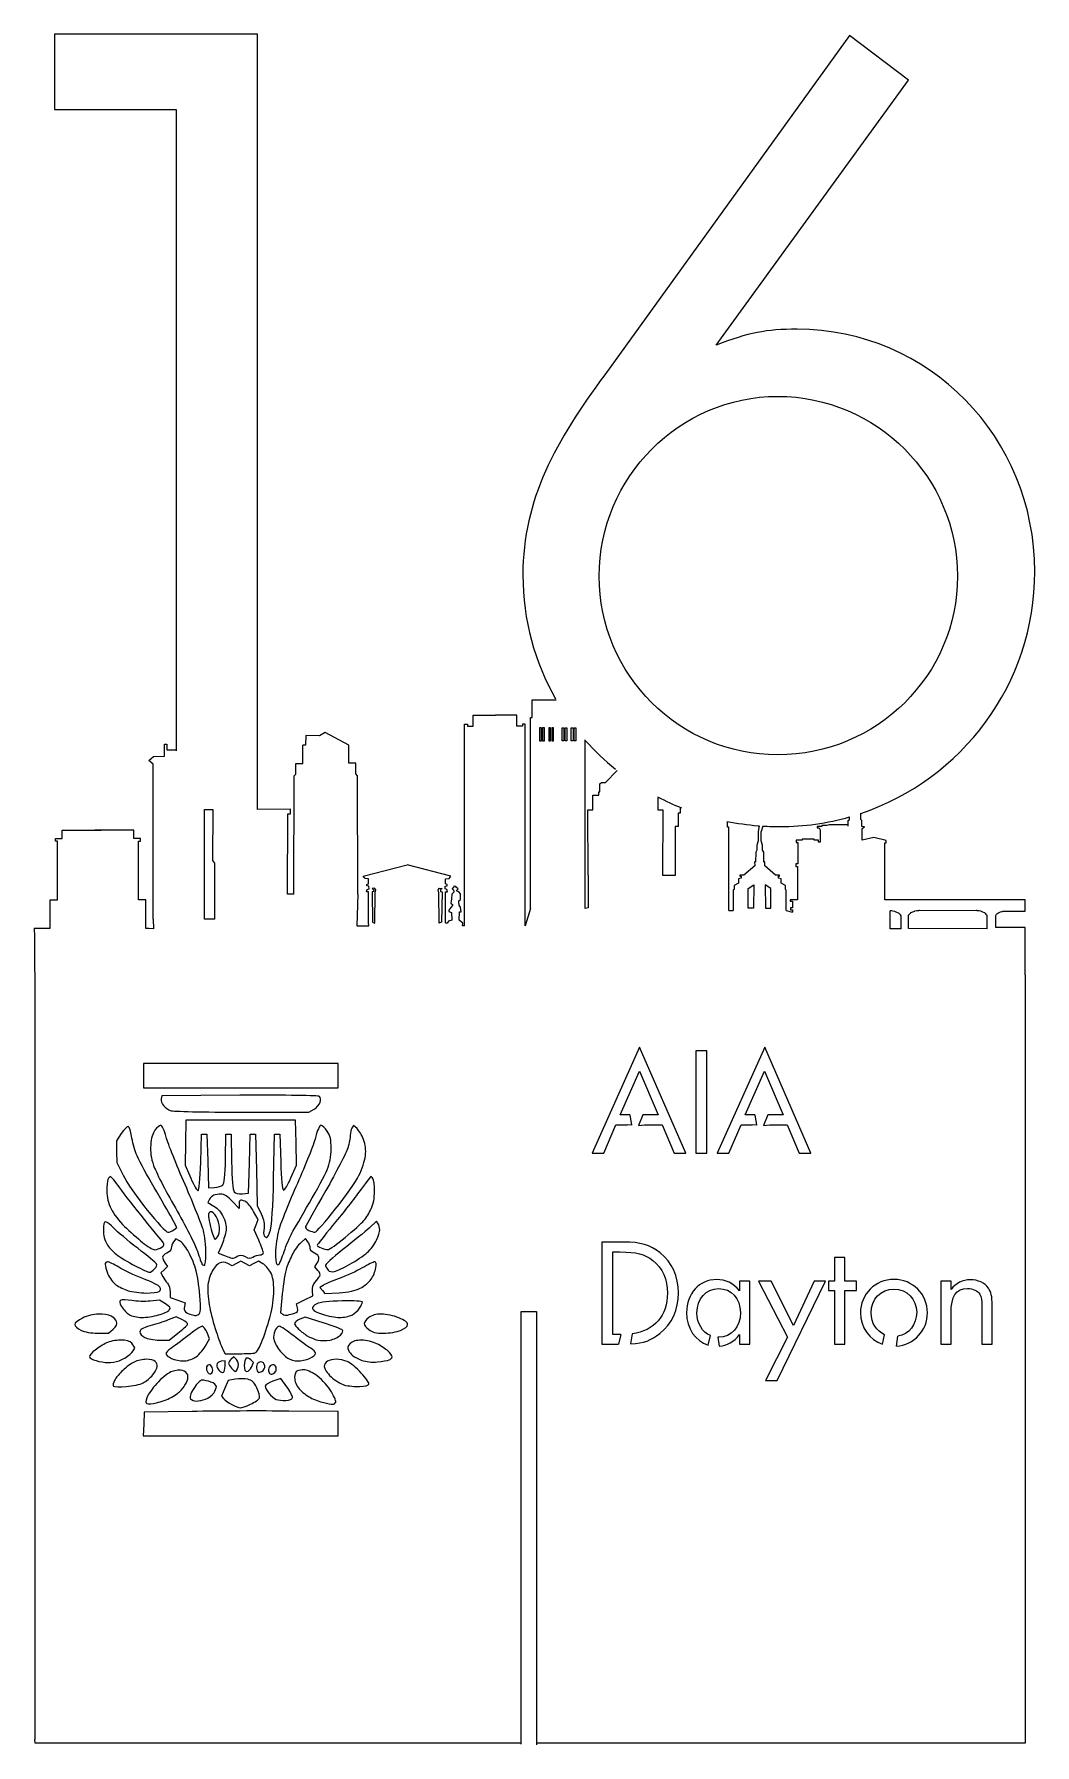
# Model space of a CAD drawing. Extents: x -114 to 91, y 6 to 357.
import ezdxf

# ---------------------------------------------------------------- set-up
doc = ezdxf.new("R2010")
doc.units = 0
doc.layers.add('outline', color=7, linetype='CONTINUOUS')

msp = doc.modelspace()

# ---------------------------------------------------------------- linework, layer by layer
at = {"layer": 'outline', "color": 7}
for points in [[(-68.236993, 198.313458), (-68.236993, 356.836711), (-109.843047, 356.836711), (-109.843047, 341.383033), (-84.879417, 341.383033), (-84.879417, 210.021805)], [(25.811036, 293.127559), (65.215491, 347.454409), (53.091045, 356.547743), (2.961118, 287.065335)], [(-25.77047, 174.151192), (-25.77047, 215.46997), (-25.195271, 215.46997), (-25.195271, 215.085718), (-24.042519, 215.085718), (-24.042519, 217.333581), (-19.693401, 217.333581), (-19.4182, 217.333581)], [(-13.341131, 174.15111), (-13.341131, 215.46997), (-13.916329, 215.46997), (-13.916329, 215.085718), (-15.069082, 215.085718), (-15.069082, 217.333581), (-19.4182, 217.333581)], [(-12.260943, 177.735691), (-12.260943, 216.844255), (-11.925987, 216.844255), (-11.925987, 220.500146), (-6.983598, 220.497511)], [(-49.507182, 211.201719), (-54.326398, 213.806698), (-55.498639, 213.103354), (-58.338068, 213.155445), (-58.36413, 211.175658), (-58.928896, 211.148618)], [(-89.585278, 175.535924), (-89.585278, 207.296586), (-90.472105, 208.031778), (-89.526852, 208.872005), (-87.28625, 208.906994), (-87.28625, 211.357654), (-86.79612, 211.357654), (-86.79612, 210.202343), (-84.879716, 210.202343)], [(-60.769039, 180.619916), (-60.717109, 204.867854), (-60.335577, 205.235291), (-60.335577, 207.449534), (-58.954936, 207.449534), (-58.928901, 211.148604)], [(-47.66706, 180.673026), (-47.71899, 204.920966), (-48.100522, 205.288406), (-48.100522, 207.502646), (-49.481163, 207.502646), (-49.507224, 211.201719)], [(-1.084061, 177.735693), (-1.084061, 212.299849)], [(-0.440204, 184.5359), (-0.513044, 197.927873), (0.522611, 197.927873), (0.522611, 200.911174), (1.728295, 200.911174), (1.728295, 201.622223), (1.975617, 201.622223), (1.975617, 203.276171), (2.253855, 203.554409), (3.073103, 203.554409), (5.511884, 205.993193)], [(14.832463, 184.50252), (14.905303, 197.894503), (13.869647, 197.894503), (13.869647, 200.562056)], [(-77.373969, 198.020585), (-77.454627, 187.567536), (-77.050645, 187.005476), (-77.050645, 175.535984), (-79.105672, 175.535984)], [(-79.105645, 198.02057), (-77.373969, 198.020585)], [(-79.105645, 175.535924), (-79.105645, 198.02057)], [(-68.236996, 198.020464), (-68.236993, 198.313458)], [(-60.769007, 180.619895), (-62.089222, 180.645295), (-62.037131, 197.108762), (-61.437985, 197.108762), (-61.464046, 198.046552), (-68.236996, 198.020464)], [(18.380572, 198.468583), (18.380572, 197.279101), (17.971161, 197.279101), (17.971161, 194.532732), (17.374125, 194.532732), (17.374125, 184.502512), (14.832455, 184.502512)], [(52.844308, 194.600721), (52.844308, 195.724671), (53.081721, 195.966511), (53.081721, 196.519366)], [(60.324377, 179.521271), (60.324377, 191.14344), (60.627852, 191.14344), (60.627852, 191.65044), (58.120994, 192.241951), (55.698619, 191.70678), (55.698619, 194.072812), (56.177468, 194.438979), (55.670455, 194.49528), (55.670455, 194.59529), (55.670457, 195.719229), (55.433041, 195.961079), (55.433041, 197.242761)], [(-113.993175, 173.656374), (-110.750743, 173.656374), (-110.750743, 179.507793), (-109.239864, 179.507793), (-109.239864, 191.389413), (-109.239864, 191.498323), (-109.646824, 191.498323), (-109.646824, 192.04283), (-108.276963, 192.04283), (-108.276963, 193.74512), (-100.278106, 193.74512)], [(-90.472902, 173.652053), (-91.123856, 173.652053), (-91.123856, 179.503483), (-92.63473, 179.503483), (-92.63473, 191.385092), (-92.63473, 191.494013), (-92.227782, 191.494013), (-92.227782, 192.038499), (-93.597639, 192.038499), (-93.597639, 193.740799), (-101.596496, 193.740799)], [(28.399028, 177.338702), (28.399028, 194.362163), (28.120787, 194.362163), (28.120789, 195.5492)], [(34.591722, 194.679038), (34.421193, 193.460992), (34.421193, 191.580802), (34.136314, 190.707182), (34.136314, 189.643642), (33.88942, 189.282782), (33.851461, 187.231671), (33.661543, 187.250671), (33.680524, 186.45301), (31.477471, 184.57282), (30.641827, 184.57282), (30.641827, 184.36391), (30.893125, 184.36391), (30.893125, 183.94354), (30.335572, 183.794162), (30.335572, 182.910761), (29.464333, 182.407751), (29.464333, 181.610093), (29.293404, 181.439172), (29.293404, 177.317943)], [(34.406924, 194.67715), (34.591722, 194.67915)], [(35.385801, 194.60763), (35.009957, 193.46108)], [(40.137744, 177.317932), (40.137744, 181.439161), (39.966817, 181.610093), (39.966817, 182.407743), (39.095579, 182.910753), (39.095579, 183.794151), (38.538025, 183.94354), (38.538025, 184.363903), (38.789324, 184.363903), (38.789324, 184.572802), (37.95368, 184.572802), (35.750627, 186.452992), (35.769605, 187.25066), (35.57969, 187.231761), (35.54173, 189.282882), (35.294837, 189.643721), (35.294837, 190.707272), (35.009957, 191.580902), (35.009957, 193.461082)], [(52.847581, 194.854251), (48.96635, 194.854251), (48.493171, 194.688762), (47.452208, 194.688762), (47.452208, 194.499481), (46.516361, 194.499481), (46.516361, 194.226111), (46.894913, 194.226111), (47.122611, 193.831702), (47.084183, 191.313472), (46.758209, 191.324272), (46.758209, 191.702812), (45.874955, 191.702812), (45.874955, 191.934142), (43.382922, 191.934142), (43.382922, 191.692292), (42.194733, 191.692292), (42.194733, 191.271692), (42.51018, 191.271692), (42.51018, 186.834381), (42.142158, 186.834381), (42.142158, 186.298112), (42.468117, 186.298112), (42.468117, 179.505473), (40.93293, 179.505473), (40.93293, 179.25311), (41.427138, 179.25311), (41.427138, 177.833581), (41.048593, 177.833581), (41.048593, 177.423511), (41.416615, 177.423511), (41.416615, 176.992402)], [(-45.453112, 174.79527), (-45.453112, 181.111525), (-45.876328, 181.111525), (-45.741468, 181.614823), (-45.36006, 181.716974), (-45.39725, 182.269323), (-45.804494, 182.373183), (-45.804494, 182.604775), (-45.477099, 182.772463), (-45.477099, 183.786574), (-46.171813, 183.834574), (-46.427339, 184.153985), (-46.555104, 184.353605), (-37.57178, 186.693265)], [(-29.690388, 174.795281), (-29.690388, 181.111562), (-29.267171, 181.111562), (-29.402034, 181.614861), (-29.783442, 181.717011), (-29.746252, 182.26936), (-29.339008, 182.373223), (-29.339008, 182.604812), (-29.666406, 182.772503), (-29.666406, 183.786611), (-28.971692, 183.834611), (-28.716165, 184.154022), (-28.588403, 184.353642), (-37.571725, 186.693302)], [(-26.945733, 179.311882), (-26.648907, 179.5663), (-26.627687, 180.711211), (-26.924513, 181.114063), (-27.412159, 181.304872), (-27.390939, 181.495692), (-27.094108, 181.771311), (-27.412135, 182.004542), (-27.56055, 182.195351), (-27.984593, 182.258952), (-28.048204, 181.940922), (-28.260227, 181.877322), (-28.302616, 181.665301), (-28.048193, 181.559311), (-28.005802, 181.07166), (-28.387437, 180.647631), (-28.429825, 179.693541), (-28.620646, 178.78185), (-28.28141, 178.569832), (-28.28141, 178.357811), (-28.620646, 177.891371), (-28.981079, 177.382512), (-28.981079, 177.106892), (-28.451029, 176.894871), (-28.387418, 175.304723), (-29.044683, 175.113903), (-29.341513, 174.711072), (-29.489924, 174.711072)], [(-0.440204, 184.5359), (-0.440204, 177.819312), (-1.084061, 177.735611)], [(-47.667023, 180.673005), (-47.842643, 174.195124), (-45.389175, 174.195124), (-45.453064, 174.795204)], [(89.138074, 177.14756), (89.138074, 179.52127), (60.324375, 179.52127)], [(-89.585286, 175.535924), (-89.565548, 173.584225), (-90.472849, 173.652024)], [(-25.77047, 174.151192), (-26.203656, 174.13859), (-26.118846, 174.732252), (-26.860918, 175.304702), (-26.818526, 177.043263), (-26.5005, 177.043263), (-26.585309, 177.99735), (-26.903341, 178.379001)], [(-12.260943, 177.735691), (-13.341131, 174.15111)], [(28.399028, 177.338702), (29.293404, 177.3179)], [(40.137744, 177.317932), (41.416615, 176.992402)], [(61.546726, 177.249651), (61.444629, 177.249651)], [(63.690735, 173.523161), (61.444631, 173.57426), (61.444631, 177.249709)], [(63.690732, 173.523161), (63.690732, 176.228701), (63.56311, 176.407361)], [(65.205522, 173.616372), (65.205522, 176.321929), (65.333146, 176.500581)], [(67.349528, 177.342872), (67.451625, 177.342872), (79.174879, 177.29177)], [(79.174879, 177.29182), (79.072779, 177.29182)], [(81.318885, 173.565331), (81.318885, 176.27087), (81.191263, 176.44953)], [(89.138074, 164.13036), (89.138074, 173.82945), (83.088907, 173.82945), (83.114437, 176.0245), (83.088907, 176.27974)], [(-113.993127, 173.656374), (-113.947727, 171.949174)], [(-113.947764, 171.949174), (-113.878665, 157.573994)], [(-29.690388, 174.795201), (-29.489924, 174.711)], [(81.318885, 173.565331), (65.205511, 173.61643)], [(89.138074, 164.130361), (89.138074, 6.726952), (-10.894544, 6.726952)], [(-113.87862, 157.57399), (-113.87862, 7.4332)], [(11.09243, 133.38279), (14.7121, 133.38278), (17.156212, 127.61718), (19.537662, 127.61718), (10.105884, 149.3322), (0.360761, 127.61718), (2.742205, 127.61718), (5.24899, 133.38278), (7.553906, 133.38279)], [(36.724267, 133.38279), (40.343937, 133.38278), (42.78805, 127.61717), (45.169501, 127.61717), (35.737721, 149.33219), (25.992598, 127.61717), (28.374042, 127.61717), (30.880827, 133.38278), (33.185744, 133.38279)], [(8.062517, 135.41956), (6.126363, 135.41956), (10.043215, 144.38131), (13.86606, 135.41956), (13.86606, 135.41956), (10.756901, 135.41956)], [(33.694353, 135.41955), (31.758198, 135.41955), (35.67505, 144.3813), (39.497895, 135.41955), (39.497895, 135.41955), (36.388736, 135.41955)], [(-71.85303, 139.445168), (-87.863045, 139.352362), (-87.988192, 138.702211)], [(-61.36563, 122.506832), (-60.231942, 125.106991), (-60.332311, 129.735123), (-60.432682, 134.363259), (-71.658135, 134.363259), (-82.883593, 134.363259), (-82.971968, 129.730528), (-83.060343, 125.097803), (-81.902876, 122.470188)], [(-71.534939, 135.989494), (-57.691735, 135.966913), (-56.642082, 136.586955)], [(-47.816332, 132.612731), (-48.538008, 133.265839), (-48.867164, 132.745463)], [(8.062517, 135.41956), (8.442448, 133.33338), (7.553907, 133.38268)], [(10.7569, 135.41956), (9.868575, 133.29016), (11.092429, 133.38286)], [(33.694353, 135.41955), (34.074283, 133.33337), (33.185741, 133.38267)], [(36.388739, 135.41956), (35.500413, 133.29016), (36.724267, 133.38286)], [(-96.137896, 131.650318), (-97.13814, 130.138741), (-97.11244, 127.904167), (-97.086741, 125.669595), (-95.782204, 123.067342)], [(-79.854503, 125.720049), (-79.67632, 131.51235), (-79.141775, 131.51235), (-78.607226, 131.51235), (-78.429047, 125.98871), (-78.250866, 120.465074), (-77.027881, 120.564307)], [(-74.785889, 126.469861), (-74.687229, 131.51235), (-74.152684, 131.51235), (-73.618137, 131.51235), (-73.519672, 125.835746)], [(-71.332275, 119.288872), (-70.054498, 119.395981), (-69.876319, 125.454167), (-69.698138, 131.51235), (-69.163591, 131.51235), (-68.629046, 131.51235), (-68.45086, 124.206891), (-68.272681, 116.901435), (-67.465494, 115.151264)], [(-64.912899, 122.425075), (-64.709042, 131.51235), (-64.1745, 131.51235), (-63.639954, 131.51235), (-63.461771, 125.839561)], [(-78.077795, 118.13916), (-78.419471, 117.50073), (-77.157063, 116.755895)], [(-72.014499, 116.960926), (-72.014499, 116.248301), (-73.385213, 117.733049)], [(-67.970944, 109.793361), (-68.91648, 111.858684), (-68.514665, 112.923224), (-68.112843, 113.987775), (-69.028493, 115.670125)], [(-85.387225, 111.861646), (-84.725536, 112.345486), (-86.086643, 114.801648)], [(-43.485377, 113.139407), (-43.810787, 113.653741), (-45.350827, 112.248185)], [(-84.202926, 109.634533), (-84.96535, 110.042572), (-85.439018, 109.394794)], [(-57.909413, 109.438779), (-58.415242, 110.130523), (-59.369553, 109.239616)], [(6.8784, 109.38032), (2.366188, 109.38032), (2.366188, 88.44867), (5.778919, 88.44867)], [(-75.625175, 108.602203), (-76.277348, 107.073879), (-75.660473, 106.879708)], [(-67.124549, 104.949357), (-68.03846, 105.470028), (-68.95739, 104.978228), (-69.876319, 104.486433), (-70.767226, 104.963232), (-71.658135, 105.440035), (-72.549049, 104.963232), (-73.439956, 104.486433), (-74.327823, 104.961605)], [(6.254019, 90.45417), (4.590959, 90.45418), (4.590959, 107.34364), (6.063694, 107.34364)], [(-87.171266, 105.08754), (-86.648032, 104.340516), (-87.337982, 103.71612), (-88.027934, 103.091726), (-87.637244, 102.334759)], [(-55.838311, 103.580184), (-56.481041, 104.290392), (-56.051407, 104.978353)], [(-86.112218, 99.158579), (-86.090889, 98.014277), (-84.558827, 97.484624), (-83.026765, 96.954974), (-83.219021, 96.188976)], [(-63.148155, 98.763554), (-63.512376, 94.880221), (-63.041618, 94.584412)], [(-60.050648, 95.900575), (-60.263564, 96.7489), (-58.566301, 97.559705), (-56.869043, 98.370522), (-56.978574, 99.394887)], [(-54.796944, 100.50445), (-55.416684, 100.051287), (-54.903558, 99.433005), (-54.390434, 98.814725), (-51.514353, 98.994158)], [(30.598826, 90.42276), (30.598826, 88.44867), (32.698255, 88.44867), (32.698255, 101.35862), (30.598826, 101.35862), (30.598826, 99.35318)], [(73.934743, 99.66653), (73.934743, 101.35862), (71.835312, 101.35862), (71.835312, 88.44867), (73.934743, 88.44867), (73.934743, 94.80963)], [(-87.111777, 96.737088), (-88.336668, 97.494114), (-90.242856, 97.273177)], [(-14.200294, 6.51671), (-14.200295, 95.185), (-14.200295, 95.185), (-11.033998, 95.185), (-11.033998, 6.38176)], [(80.264373, 96.28237), (80.264373, 88.44867), (82.363807, 88.44867)], [(82.363807, 88.44867), (82.363807, 96.47037)], [(-100.988923, 90.709236), (-98.781524, 90.708374), (-97.825076, 91.531071), (-97.825076, 91.531379)], [(-83.590144, 93.450236), (-84.869229, 94.060189), (-86.549141, 93.414292)], [(-54.796793, 92.835276), (-58.426363, 94.021608), (-59.518613, 93.569186)], [(-88.35014, 89.297496), (-86.333049, 89.283256), (-84.550337, 90.69241), (-84.550337, 90.692382)], [(-78.974814, 87.984654), (-78.038913, 89.581654), (-78.572161, 90.857899)], [(6.254019, 90.45418), (5.77892, 88.44867)], [(8.603713, 90.56745), (8.26189, 88.50499)], [(24.157779, 88.28822), (24.61644, 90.22448)], [(26.118019, 89.89387), (26.388878, 88.05857)], [(59.849018, 88.448), (60.308019, 90.39508)], [(62.781277, 88.06316), (63.046343, 90.08547)], [(-74.865408, 83.983588), (-74.865408, 85.056437), (-75.663586, 84.942561)], [(-75.258127, 87.212967), (-74.865343, 86.479048), (-72.10356, 86.497619)], [(-72.510414, 85.29914), (-73.047818, 85.836551), (-73.600249, 85.378068)], [(-69.449118, 83.772757), (-69.03719, 84.67683), (-69.60074, 85.240377)], [(-72.771601, 81.25755), (-74.225948, 81.011837), (-74.92809, 79.424526), (-75.630236, 77.837217), (-75.184137, 77.299696)], [(-62.208373, 79.732212), (-63.442156, 81.406651), (-65.055596, 80.856898)], [(-81.63632, 74.672314), (-91.436321, 74.494138), (-91.541696, 72.088684), (-91.647068, 69.683223), (-71.674418, 69.683223), (-51.701768, 69.683223), (-51.701768, 72.157417)], [(-51.701768, 72.157417), (-51.701768, 74.631603), (-61.769041, 74.741052)], [(-14.196148, 6.726978), (-113.82413, 6.726952), (-113.878628, 7.433204)]]:
    msp.add_lwpolyline(points, dxfattribs=at)
for points in [[(75.241477, 245.795582)], [(-10.023125, 214.699998), (-10.395595, 214.699998), (-10.395595, 212.079406), (-10.023125, 212.079406), (-10.023125, 214.699998)], [(-9.415819, 214.699998), (-9.788289, 214.699998), (-9.788289, 212.079406), (-9.415819, 212.079406), (-9.415819, 214.699998)], [(-8.163025, 214.713137), (-8.535495, 214.713137), (-8.535495, 212.092545), (-8.163025, 212.092545), (-8.163025, 214.713137)], [(-7.555721, 214.713137), (-7.928191, 214.713137), (-7.928191, 212.092545), (-7.555721, 212.092545), (-7.555721, 214.713137)], [(-5.789281, 214.713137), (-5.416811, 214.713137), (-5.416811, 212.092545), (-5.789281, 212.092545), (-5.789281, 214.713137)], [(-5.181978, 214.713137), (-4.809508, 214.713137), (-4.809508, 212.092545), (-5.181978, 212.092545), (-5.181978, 214.713137)], [(-3.929184, 214.699998), (-3.556714, 214.699998), (-3.556714, 212.079406), (-3.929184, 212.079406), (-3.929184, 214.699998)], [(-2.949409, 214.560467), (-2.949409, 212.079406), (-3.321879, 212.079406), (-3.321879, 214.699998), (-3.055829, 214.699998), (-2.949409, 214.699998)], [(33.414628, 177.773732), (32.351088, 177.773732), (32.351088, 181.837981), (33.509587, 182.597661), (33.414628, 177.773732)], [(35.921555, 177.773732), (36.985096, 177.773732), (36.985096, 181.837981), (35.826596, 182.597661), (35.921555, 177.773732)], [(-44.184829, 174.729664), (-44.087917, 180.912905), (-43.952234, 181.552556), (-44.223598, 181.862675), (-44.746947, 181.843281), (-44.456201, 181.51375), (-44.398041, 181.203629), (-44.746939, 181.12603), (-44.630641, 174.88466), (-44.184829, 174.729669)], [(-30.958671, 174.729683), (-31.05559, 180.912921), (-31.191274, 181.552572), (-30.919912, 181.86269), (-30.396563, 181.843291), (-30.687309, 181.513761), (-30.745469, 181.203642), (-30.396569, 181.12604), (-30.512869, 174.88467), (-30.958671, 174.729683)], [(23.861857, 127.61717), (23.861857, 148.54882), (21.637086, 148.54882), (21.637086, 127.61717)], [(-51.701768, 143.450513), (-51.701768, 145.945063), (-71.658135, 145.945063), (-91.614506, 145.945063), (-91.614506, 143.450513), (-91.614506, 140.955968), (-71.658135, 140.955968), (-51.701768, 140.955968)], [(-52.273916, 116.099633)], [(-85.387214, 111.861646)], [(-76.238448, 110.815981)], [(-65.579901, 111.823253)], [(-50.251013, 110.326376)], [(-87.865157, 108.310145)], [(-78.785411, 107.139088)], [(-72.388019, 106.460694)], [(-62.749967, 107.457763)], [(54.538566, 99.44718), (54.538566, 101.35862), (52.157121, 101.35862), (52.157121, 106.21549), (50.057688, 106.21549), (50.057688, 101.35862), (48.835632, 101.35862), (48.835632, 99.44718), (50.057688, 99.44718), (50.057688, 88.44867), (52.157121, 88.44867), (52.157121, 99.44718)], [(-89.318463, 103.871703)], [(-49.275755, 104.838686)], [(-88.407231, 99.256744)], [(-47.17095, 99.922168)], [(15.808817, 98.91458)], [(48.208967, 101.35862), (45.858857, 101.35862), (41.628658, 92.27151), (37.053777, 101.35862), (34.452989, 101.35862), (40.437937, 89.89007), (35.925724, 80.99098), (38.307169, 80.99098)], [(-60.669755, 94.812211)], [(30.755498, 94.93498)], [(66.884439, 94.99761)], [(-88.51461, 94.451629)], [(-80.263318, 94.588756)], [(-48.886079, 94.432297)], [(-38.87989, 91.281924)], [(-51.231818, 90.3075)], [(-96.567684, 85.055349)], [(-81.040792, 85.698594)], [(-68.743151, 86.668509)], [(-57.570325, 85.523225)], [(-41.219359, 85.222724)], [(-77.415628, 83.424933)], [(-74.865408, 83.983588)], [(-72.210566, 83.815205)], [(-69.449118, 83.772757)], [(-66.736513, 84.050975)], [(-64.413204, 83.01768)], [(-91.683684, 80.516543)], [(-86.629851, 77.225032)], [(-78.862103, 77.193528)], [(-61.062968, 77.523229)], [(-45.378679, 80.27289)], [(-69.662231, 76.152072)], [(-52.199633, 76.599401)]]:
    msp.add_lwpolyline(points, close=True, dxfattribs=at)
for points in [[(42.365572, 296.391833), (36.070185, 296.391833), (32.339587, 295.692346), (25.811036, 293.127559)], [(91.096522, 246.728231), (91.096522, 274.241401), (69.412415, 296.391833), (42.365572, 296.391833)], [(2.961118, 287.065335), (-7.064867, 273.541914), (-13.826577, 261.650627), (-13.826577, 246.028744)], [(1.795306, 245.795582), (1.795306, 266.080715), (18.34984, 282.635248), (38.40181, 282.635248)], [(38.40181, 282.635248), (58.686943, 282.635248), (75.241477, 266.080715), (75.241477, 245.795582)], [(-13.826577, 246.028744), (-13.826577, 236.776289), (-11.399714, 228.130547), (-7.125378, 220.663082)], [(38.40181, 209.189079), (18.34984, 209.189079), (1.795306, 225.510449), (1.795306, 245.795582)], [(75.241477, 245.795582), (75.241477, 225.510449), (58.686943, 209.189079), (38.40181, 209.189079)], [(55.464606, 197.206881), (76.098592, 204.145896), (91.096522, 223.655133), (91.096522, 246.728231)], [(-0.964574, 212.098623), (0.907658, 209.993198), (2.9539, 208.040536), (5.153556, 206.260954)], [(13.879018, 200.54329), (15.441361, 199.729267), (17.052052, 198.989884), (18.706321, 198.329846)], [(38.868135, 194.499841), (43.805453, 194.499841), (48.590739, 195.190898), (53.130005, 196.482594)], [(28.00065, 195.571211), (30.091097, 195.15169), (32.22903, 194.851195), (34.406924, 194.677152)], [(35.385801, 194.60763), (36.536222, 194.536131), (37.697365, 194.499841), (38.868135, 194.499841)], [(-26.903341, 178.379001), (-26.924561, 178.484991), (-26.945733, 179.311882), (-26.945733, 179.311882)], [(62.363487, 177.122029), (61.776432, 177.224082), (61.546726, 177.249651), (61.546726, 177.249651)], [(63.18025, 176.790231), (62.644249, 176.99441), (62.363487, 177.122029), (62.363487, 177.122029)], [(63.56311, 176.407361), (63.333402, 176.63709), (63.18025, 176.790231), (63.18025, 176.790231)], [(65.333146, 176.500581), (65.562852, 176.7303), (65.716006, 176.883441), (65.716006, 176.883441)], [(65.716006, 176.883441), (66.252007, 177.087631), (66.532767, 177.21525), (66.532767, 177.21525)], [(66.532767, 177.21525), (67.119822, 177.3173), (67.349528, 177.342872), (67.349528, 177.342872)], [(79.991642, 177.164212), (79.404585, 177.266251), (79.174879, 177.29182), (79.174879, 177.29182)], [(80.808403, 176.83239), (80.2724, 177.03659), (79.991642, 177.164212), (79.991642, 177.164212)], [(81.191263, 176.44953), (80.961557, 176.679252), (80.808403, 176.83239), (80.808403, 176.83239)], [(83.088907, 176.27974), (83.21653, 176.50946), (83.318628, 176.61156), (83.318628, 176.61156)], [(83.318628, 176.61156), (83.599389, 176.84127), (83.80357, 176.91784), (83.80357, 176.91784)], [(83.80357, 176.91784), (84.237478, 177.07098), (84.518249, 177.14756), (84.518249, 177.14756)], [(84.518249, 177.14756), (85.054256, 177.14756), (89.138074, 177.14756), (89.138074, 177.14756)], [(-87.988192, 138.702211), (-88.057022, 138.344627), (-87.818648, 137.724336), (-87.458466, 137.323788)], [(-87.458466, 137.323788), (-87.098286, 136.923236), (-86.482865, 136.46424), (-86.090866, 136.3038)], [(-55.509032, 139.203988), (-55.709656, 139.404616), (-62.235885, 139.500919), (-71.85303, 139.445168)], [(-56.642082, 136.586955), (-56.064777, 136.92798), (-55.498517, 137.581177), (-55.383737, 138.038499)], [(-55.383737, 138.038499), (-55.268956, 138.495824), (-55.325338, 139.020294), (-55.509032, 139.203988)], [(-88.048976, 133.294164), (-88.301714, 133.294164), (-88.836138, 132.855324), (-89.236596, 132.318956)], [(-86.929832, 130.886224), (-87.309798, 132.273272), (-87.784281, 133.294164), (-88.048976, 133.294164)], [(-86.090866, 136.3038), (-85.698866, 136.143355), (-79.148701, 136.001921), (-71.534939, 135.989494)], [(-55.231021, 133.294164), (-55.51757, 133.294164), (-55.953552, 132.306736), (-56.341508, 130.779039)], [(-53.943234, 132.083285), (-54.392041, 132.74927), (-54.971544, 133.294164), (-55.231021, 133.294164)], [(-94.713107, 133.020382), (-94.946611, 133.098214), (-95.587764, 132.481686), (-96.137896, 131.650318)], [(-94.026229, 131.056003), (-94.170515, 132.058574), (-94.47961, 132.942549), (-94.713107, 133.020382)], [(-93.095891, 127.475092), (-93.463292, 128.442015), (-93.881943, 130.053425), (-94.026229, 131.056003)], [(-89.236596, 132.318956), (-89.707742, 131.687899), (-90.01669, 130.618921), (-90.11203, 129.289864)], [(-83.063898, 121.143597), (-84.827368, 125.177673), (-86.567042, 129.561852), (-86.929832, 130.886224)], [(-56.341508, 130.779039), (-56.692809, 129.39572), (-58.361563, 125.172717), (-60.04986, 121.394579)], [(-53.135683, 128.519648), (-53.128961, 130.390771), (-53.294269, 131.120282), (-53.943234, 132.083285)], [(-49.201767, 131.309771), (-49.204438, 130.806342), (-49.446208, 129.5897), (-49.7383, 128.606108)], [(-48.867164, 132.745463), (-49.048189, 132.459256), (-49.198763, 131.813196), (-49.201767, 131.309771)], [(-46.497955, 130.397184), (-46.826142, 131.256527), (-47.41941, 132.253525), (-47.816332, 132.612731)], [(-46.113748, 127.040552), (-45.965065, 128.295956), (-46.08043, 129.303937), (-46.497955, 130.397184)], [(-89.93782, 121.487431), (-91.307353, 123.81372), (-92.728485, 126.50817), (-93.095891, 127.475092)], [(-90.11203, 129.289864), (-90.215891, 127.842041), (-90.045011, 126.600871), (-89.532939, 125.083646)], [(-75.344723, 121.045458), (-75.017702, 121.316859), (-74.855993, 122.886485), (-74.785889, 126.469861)], [(-49.7383, 128.606108), (-50.030399, 127.62252), (-52.052238, 123.712735), (-54.23128, 119.917688)], [(-53.957863, 124.189029), (-53.397801, 125.550322), (-53.141504, 126.900323), (-53.135683, 128.519648)], [(-47.424266, 123.033902), (-46.820351, 124.250757), (-46.230617, 126.053744), (-46.113748, 127.040552)], [(-98.378567, 122.781439), (-98.536393, 122.781439), (-98.762863, 122.527777), (-98.88183, 122.217745)], [(-96.444532, 120.47326), (-97.350423, 121.742758), (-98.220741, 122.781439), (-98.378567, 122.781439)], [(-95.782204, 123.067342), (-95.064706, 121.636099), (-92.831178, 118.420885), (-90.818808, 115.922411)], [(-89.532939, 125.083646), (-89.133403, 123.899859), (-87.118764, 119.988975), (-85.055966, 116.392792)], [(-80.389048, 119.885161), (-80.176104, 119.910594), (-79.960971, 122.258933), (-79.854503, 125.720049)], [(-73.519672, 125.835746), (-73.457598, 122.257033), (-73.271321, 119.978543), (-73.015629, 119.670455)], [(-63.461771, 125.839561), (-63.346753, 122.177672), (-63.144587, 120.120677), (-62.891453, 120.036729)], [(-57.570079, 117.418116), (-56.03091, 120.054287), (-54.405407, 123.101196), (-53.957863, 124.189029)], [(-52.273916, 116.099633), (-50.210521, 118.696632), (-48.02818, 121.817055), (-47.424266, 123.033902)], [(-45.052373, 122.771115), (-45.140515, 122.678793), (-46.220341, 121.240165), (-47.451973, 119.574164)], [(-44.560575, 122.414756), (-44.742916, 122.703076), (-44.964226, 122.86344), (-45.052373, 122.771115)], [(-98.88183, 122.217745), (-99.0008, 121.907714), (-99.096573, 120.82526), (-99.094658, 119.812291)], [(-99.094658, 119.812291), (-99.092439, 118.616844), (-98.79403, 117.345243), (-98.244424, 116.188706)], [(-91.370407, 113.96962), (-93.255279, 116.277123), (-95.538637, 119.203762), (-96.444532, 120.47326)], [(-86.086643, 114.801648), (-86.835253, 116.152541), (-88.568283, 119.161142), (-89.93782, 121.487431)], [(-79.321496, 111.740102), (-79.616342, 112.87795), (-81.300422, 117.109523), (-83.063898, 121.143597)], [(-81.902876, 122.470188), (-81.266269, 121.025006), (-80.585048, 119.861743), (-80.389048, 119.885161)], [(-75.672432, 119.2178), (-76.176507, 119.2178), (-76.847052, 119.11875), (-77.162528, 118.997691)], [(-77.027881, 120.564307), (-76.355244, 120.618886), (-75.597819, 120.835405), (-75.344723, 121.045458)], [(-73.385213, 117.733049), (-74.310163, 118.73495), (-75.053979, 119.2178), (-75.672432, 119.2178)], [(-73.015629, 119.670455), (-72.772769, 119.377822), (-72.097413, 119.224735), (-71.332275, 119.288872)], [(-65.579881, 111.823253), (-65.280316, 112.802923), (-65.044763, 116.547048), (-64.912899, 122.425075)], [(-60.04986, 121.394579), (-61.738154, 117.616449), (-63.437045, 113.379296), (-63.825172, 111.978682)], [(-62.891453, 120.036729), (-62.675779, 119.965199), (-61.98916, 121.076746), (-61.36563, 122.506832)], [(-54.23128, 119.917688), (-56.410326, 116.122646), (-58.27283, 112.81005), (-58.370176, 112.55637)], [(-47.451973, 119.574164), (-48.683606, 117.908164), (-51.105847, 114.83559), (-52.834721, 112.746226)], [(-44.907606, 116.188706), (-44.481377, 117.09039), (-44.232912, 118.399826), (-44.231414, 119.752345)], [(-44.231414, 119.752345), (-44.230122, 120.928345), (-44.378232, 122.126429), (-44.560575, 122.414756)], [(-98.244424, 116.188706), (-97.778705, 115.208707), (-96.537455, 113.592221), (-95.486085, 112.596515)], [(-90.818808, 115.922411), (-88.806438, 113.423937), (-86.909962, 111.379302), (-86.604427, 111.378772)], [(-85.055966, 116.392792), (-82.993174, 112.796604), (-80.957504, 108.793883), (-80.532259, 107.497852)], [(-76.989671, 115.0051), (-77.503127, 115.633376), (-77.766609, 115.733264), (-78.085152, 115.420397)], [(-77.162528, 118.997691), (-77.478002, 118.876633), (-77.88987, 118.490295), (-78.077795, 118.13916)], [(-77.157063, 116.755895), (-76.340073, 116.273857), (-75.644461, 115.445446), (-75.185544, 114.407991)], [(-71.800764, 117.887292), (-71.918317, 117.76974), (-72.014499, 117.352874), (-72.014499, 116.960926)], [(-70.765589, 117.726756), (-71.217377, 117.932608), (-71.68321, 118.004851), (-71.800764, 117.887292)], [(-69.028493, 115.670125), (-69.532103, 116.595423), (-70.313794, 117.520904), (-70.765589, 117.726756)], [(-61.175291, 111.199617), (-60.731603, 111.983617), (-59.109255, 114.781939), (-57.570079, 117.418116)], [(-56.447295, 111.4004), (-56.215334, 111.387969), (-54.337311, 113.502628), (-52.273916, 116.099633)], [(-46.414322, 113.800927), (-45.95623, 114.330203), (-45.278207, 115.404707), (-44.907606, 116.188706)], [(-99.34623, 113.515981), (-99.663146, 113.515981), (-99.810448, 112.977812), (-99.809539, 111.823253)], [(-97.6535, 112.227221), (-98.328951, 112.936043), (-99.090681, 113.515981), (-99.34623, 113.515981)], [(-92.780828, 108.108184), (-94.78535, 109.664837), (-96.978052, 111.518407), (-97.6535, 112.227221)], [(-95.486085, 112.596515), (-94.434715, 111.600814), (-92.772685, 110.118484), (-91.792685, 109.302451)], [(-87.565112, 109.290145), (-87.773151, 109.556352), (-89.485531, 111.662118), (-91.370407, 113.96962)], [(-78.085152, 115.420397), (-78.406501, 115.104779), (-78.352292, 114.417294), (-77.853338, 112.480396)], [(-77.853338, 112.480396), (-77.495153, 111.089965), (-77.073815, 109.952344), (-76.917018, 109.952344)], [(-76.079286, 112.928735), (-76.208164, 113.615746), (-76.617843, 114.550112), (-76.989671, 115.0051)], [(-76.238448, 110.815981), (-76.019866, 111.295718), (-75.949111, 112.234869), (-76.079286, 112.928735)], [(-75.185544, 114.407991), (-74.665677, 113.232733), (-74.542693, 112.448074), (-74.724722, 111.467725)], [(-67.465494, 115.151264), (-66.896614, 113.917811), (-66.722923, 113.056633), (-66.877177, 112.234386)], [(-66.877177, 112.234386), (-66.997558, 111.592699), (-66.990511, 110.896908), (-66.861537, 110.688193)], [(-58.370176, 112.55637), (-58.468729, 112.299543), (-58.175303, 111.946187), (-57.708107, 111.759059)], [(-52.834721, 112.746226), (-54.563597, 110.65686), (-55.978134, 108.847601), (-55.978134, 108.725647)], [(-45.350827, 112.248185), (-46.197842, 111.475127), (-48.612162, 109.500232), (-50.715971, 107.859535)], [(-50.251013, 110.326376), (-48.598925, 111.708097), (-46.872416, 113.271643), (-46.414322, 113.800927)], [(-43.16232, 111.912346), (-43.161027, 112.304346), (-43.306392, 112.856522), (-43.485377, 113.139407)], [(-99.809539, 111.823253), (-99.808677, 110.784077), (-99.544396, 109.697885), (-99.124932, 109.009975)], [(-99.124932, 109.009975), (-98.749135, 108.393673), (-97.869459, 107.431495), (-97.170101, 106.871793)], [(-91.792685, 109.302451), (-90.812685, 108.486422), (-89.680698, 107.817725), (-89.277161, 107.81646)], [(-87.865157, 108.310145), (-87.360588, 108.679095), (-87.283738, 108.930093), (-87.565112, 109.290145)], [(-86.604427, 111.378772), (-86.298887, 111.378341), (-85.751142, 111.595541), (-85.387214, 111.861646)], [(-85.439018, 109.394794), (-85.699534, 109.038529), (-85.912687, 108.452984), (-85.912687, 108.093595)], [(-82.497072, 107.616654), (-83.015959, 108.502069), (-83.783591, 109.410112), (-84.202926, 109.634533)], [(-78.785411, 107.139088), (-78.785411, 108.531795), (-79.026649, 110.60225), (-79.321496, 111.740102)], [(-76.917018, 109.952344), (-76.76023, 109.952344), (-76.454874, 110.340977), (-76.238448, 110.815981)], [(-74.724722, 111.467725), (-74.861276, 110.732264), (-75.266482, 109.442777), (-75.625175, 108.602203)], [(-67.025408, 107.236552), (-67.025408, 107.506864), (-67.450898, 108.657427), (-67.970944, 109.793361)], [(-66.861537, 110.688193), (-66.73254, 110.479476), (-66.495609, 110.308708), (-66.335014, 110.308708)], [(-66.335014, 110.308708), (-66.174422, 110.308708), (-65.834623, 110.990254), (-65.579901, 111.823253)], [(-63.825172, 111.978682), (-64.213302, 110.578074), (-64.530864, 108.453352), (-64.530864, 107.257082)], [(-62.749967, 107.457798), (-62.327593, 108.731798), (-61.618984, 110.415616), (-61.175291, 111.199617)], [(-59.369553, 109.239616), (-59.894422, 108.749615), (-60.644738, 107.722848), (-61.036921, 106.957906)], [(-57.403586, 108.093595), (-57.403586, 108.452984), (-57.63121, 109.058318), (-57.909413, 109.438779)], [(-57.708107, 111.759059), (-57.246621, 111.574219), (-56.679256, 111.412822), (-56.447295, 111.4004)], [(-55.978134, 108.725647), (-55.978134, 108.6037), (-55.617316, 108.358893), (-55.176313, 108.181632)], [(-53.814649, 107.836748), (-53.506735, 107.824317), (-51.903098, 108.944658), (-50.251013, 110.326376)], [(-45.745268, 107.216405), (-45.039804, 107.835809), (-44.170576, 108.985419), (-43.813654, 109.771104)], [(-43.813654, 109.771104), (-43.456722, 110.556784), (-43.163625, 111.520344), (-43.16232, 111.912346)], [(14.304747, 107.15555), (12.267986, 108.78496), (10.231224, 109.38032), (6.8784, 109.38032)], [(-98.943637, 105.319613), (-99.224615, 105.319613), (-99.454506, 105.082315), (-99.454506, 104.792281)], [(-96.644572, 104.208008), (-97.628083, 104.819392), (-98.662662, 105.319613), (-98.943637, 105.319613)], [(-97.170101, 106.871793), (-96.470738, 106.312093), (-94.734175, 105.253187), (-93.311065, 104.518656)], [(-88.915008, 104.919939), (-89.036684, 105.11682), (-90.776304, 106.551528), (-92.780828, 108.108184)], [(-89.277161, 107.81646), (-88.873622, 107.815168), (-88.238221, 108.03735), (-87.865157, 108.310145)], [(-86.803594, 107.101433), (-87.293595, 106.915135), (-87.694503, 106.553876), (-87.694503, 106.298639)], [(-87.694503, 106.298639), (-87.694503, 106.043395), (-87.459045, 105.498404), (-87.171266, 105.08754)], [(-85.912687, 108.093595), (-85.912687, 107.724496), (-86.300358, 107.292763), (-86.803594, 107.101433)], [(-80.925836, 103.970484), (-81.271129, 105.090463), (-81.978182, 106.73124), (-82.497072, 107.616654)], [(-80.532259, 107.497852), (-80.107011, 106.201823), (-79.69091, 105.021159), (-79.607582, 104.87416)], [(-79.120744, 104.606889), (-78.936311, 104.606889), (-78.785411, 105.746376), (-78.785411, 107.139088)], [(-74.327823, 104.961605), (-74.995895, 105.31915), (-75.425711, 105.341081), (-76.064106, 105.050209)], [(-75.660473, 106.879708), (-75.321188, 106.772913), (-74.722865, 106.549423), (-74.330865, 106.383059)], [(-74.330865, 106.383059), (-73.938865, 106.216694), (-73.495688, 106.069724), (-73.346026, 106.056459)], [(-73.346026, 106.056459), (-73.19637, 106.043188), (-72.765263, 106.225099), (-72.388019, 106.460694)], [(-72.388019, 106.460694), (-71.844421, 106.800179), (-71.508162, 106.78524), (-70.767226, 106.388705)], [(-70.767226, 106.388705), (-70.026295, 105.992166), (-69.690031, 105.977234), (-69.146433, 106.316716)], [(-69.146433, 106.316716), (-68.769189, 106.552312), (-68.137629, 106.745069), (-67.742969, 106.745069)], [(-67.742969, 106.745069), (-67.348315, 106.745069), (-67.025408, 106.966235), (-67.025408, 107.236552)], [(-64.530864, 107.257082), (-64.530864, 106.060807), (-64.421278, 104.972454), (-64.287349, 104.838525)], [(-63.780882, 104.868188), (-63.636262, 105.018455), (-63.172353, 106.183762), (-62.749967, 107.457763)], [(-61.036921, 106.957906), (-61.429104, 106.192964), (-61.982621, 104.910055), (-62.266962, 104.106997)], [(-56.512679, 107.101433), (-57.015916, 107.292763), (-57.403586, 107.724496), (-57.403586, 108.093595)], [(-55.621769, 106.214508), (-55.621769, 106.516021), (-56.022678, 106.915135), (-56.512679, 107.101433)], [(-56.051407, 104.978353), (-55.815107, 105.356729), (-55.621769, 105.912999), (-55.621769, 106.214508)], [(-55.176313, 108.181632), (-54.735315, 108.004368), (-54.122563, 107.849175), (-53.814649, 107.836748)], [(-50.715971, 107.859535), (-52.954856, 106.113493), (-54.446592, 104.709714), (-54.313214, 104.474394)], [(-49.275755, 104.838686), (-48.039449, 105.527025), (-46.450729, 106.596998), (-45.745268, 107.216405)], [(-44.200626, 105.319613), (-44.438294, 105.319613), (-45.580795, 104.763978), (-46.73951, 104.084869)], [(-43.97147, 104.068955), (-43.832893, 104.922906), (-43.90558, 105.319613), (-44.200626, 105.319613)], [(6.063694, 107.34364), (9.479188, 107.34364), (11.139932, 106.93628), (12.832013, 105.58889)], [(12.832013, 105.58889), (14.774771, 104.05349), (15.808817, 101.70337), (15.808817, 98.91458)], [(18.064923, 98.94582), (18.064923, 102.36131), (16.748864, 105.18146), (14.304747, 107.15555)], [(-99.454506, 104.792281), (-99.454506, 104.502248), (-99.195718, 103.618177), (-98.879426, 102.827682)], [(-98.879426, 102.827682), (-98.563133, 102.037193), (-97.827108, 101.050596), (-97.243811, 100.635247)], [(-91.720892, 101.917501), (-93.445404, 102.565897), (-95.661062, 103.596624), (-96.644572, 104.208008)], [(-93.311065, 104.518656), (-91.887954, 103.78413), (-90.547995, 103.182764), (-90.333374, 103.182292)], [(-88.229048, 100.168053), (-88.425048, 100.481855), (-89.99638, 101.269105), (-91.720892, 101.917501)], [(-90.333374, 103.182292), (-90.118748, 103.181861), (-89.662041, 103.492055), (-89.318463, 103.871703)], [(-89.318463, 103.871703), (-88.974883, 104.251354), (-88.79333, 104.723056), (-88.915008, 104.919939)], [(-87.637244, 102.334759), (-87.422363, 101.918428), (-86.996134, 101.290938), (-86.690064, 100.940339)], [(-80.039604, 98.4142), (-80.181738, 100.350174), (-80.580546, 102.850499), (-80.925836, 103.970484)], [(-79.607582, 104.87416), (-79.524253, 104.727158), (-79.305177, 104.606889), (-79.120744, 104.606889)], [(-77.670786, 103.097288), (-78.141472, 102.12498), (-78.429047, 100.839104), (-78.429047, 99.706744)], [(-76.064106, 105.050209), (-76.530743, 104.837594), (-77.253745, 103.958784), (-77.670786, 103.097288)], [(-65.548927, 103.186974), (-65.912868, 103.869917), (-66.6219, 104.662991), (-67.124549, 104.949357)], [(-64.887228, 99.421055), (-64.887228, 101.196987), (-65.083383, 102.313356), (-65.548927, 103.186974)], [(-64.287349, 104.838525), (-64.153415, 104.704591), (-63.925506, 104.717956), (-63.780882, 104.868188)], [(-62.266962, 104.106997), (-62.551296, 103.303938), (-62.947839, 100.899384), (-63.148155, 98.763554)], [(-56.407952, 101.176704), (-56.033865, 101.593305), (-55.608052, 102.144718), (-55.46169, 102.402069)], [(-55.46169, 102.402069), (-55.307588, 102.673042), (-55.466149, 103.168903), (-55.838311, 103.580184)], [(-51.511744, 101.903873), (-52.977744, 101.38343), (-54.456089, 100.753691), (-54.796944, 100.50445)], [(-54.313214, 104.474394), (-54.187885, 104.253263), (-53.921757, 103.861576), (-53.721817, 103.603977)], [(-53.721817, 103.603977), (-53.494233, 103.310765), (-53.015239, 103.220039), (-52.440939, 103.36138)], [(-52.440939, 103.36138), (-51.936396, 103.48555), (-50.512062, 104.150337), (-49.275755, 104.838686)], [(-46.73951, 104.084869), (-47.898238, 103.405769), (-50.045738, 102.424315), (-51.511744, 101.903873)], [(-47.17095, 99.922168), (-46.363911, 100.333889), (-45.359543, 101.153949), (-44.939013, 101.744523)], [(-44.939013, 101.744523), (-44.518485, 102.335098), (-44.083089, 103.381093), (-43.97147, 104.068955)], [(25.867267, 101.7033), (22.326435, 101.7033), (19.725646, 98.82049), (19.725646, 94.93498)], [(30.598826, 99.35318), (29.251427, 100.98259), (27.778691, 101.7033), (25.867267, 101.7033)], [(62.215552, 101.73462), (58.392708, 101.73462), (55.353229, 98.72648), (55.353229, 94.87232)], [(69.077872, 94.87232), (69.077872, 98.72648), (66.069733, 101.73462), (62.215552, 101.73462)], [(77.914263, 101.67195), (76.316189, 101.67195), (74.874788, 100.91993), (73.934743, 99.66653)], [(81.580436, 99.94854), (80.859735, 100.98259), (79.387001, 101.67195), (77.914263, 101.67195)], [(-97.243811, 100.635247), (-96.660508, 100.219909), (-95.516113, 99.671429), (-94.700702, 99.416414)], [(-94.700702, 99.416414), (-93.885293, 99.161395), (-92.255956, 98.944473), (-91.079957, 98.934363)], [(-91.079957, 98.934363), (-89.903957, 98.924259), (-88.701232, 99.069322), (-88.407231, 99.256744)], [(-88.407231, 99.256744), (-88.018971, 99.504251), (-87.970211, 99.753647), (-88.229048, 100.168053)], [(-86.690064, 100.940339), (-86.38399, 100.589738), (-86.123959, 99.787943), (-86.112218, 99.158579)], [(-80.263294, 94.588747), (-79.881618, 94.83061), (-79.835017, 95.627562), (-80.039604, 98.4142)], [(-78.429047, 99.706744), (-78.429047, 98.70344), (-78.195972, 96.789614), (-77.911101, 95.453801)], [(-65.538162, 94.417492), (-65.180145, 95.781137), (-64.887228, 98.032744), (-64.887228, 99.421055)], [(-56.978574, 99.394887), (-57.046108, 100.026443), (-56.827295, 100.709709), (-56.407952, 101.176704)], [(-51.514353, 98.994158), (-49.585672, 99.114485), (-48.15494, 99.420173), (-47.17095, 99.922168)], [(15.808817, 98.91458), (15.808817, 94.30252), (13.066072, 91.18652), (8.603715, 90.56745)], [(14.242079, 90.64211), (16.717528, 92.64753), (18.064923, 95.53033), (18.064923, 98.94582)], [(21.856414, 94.90364), (21.856414, 97.7551), (23.736503, 99.85454), (26.27462, 99.85454)], [(26.27462, 99.85454), (28.906746, 99.85454), (30.755498, 97.81777), (30.755498, 94.93498)], [(57.546666, 94.87228), (57.546666, 97.6924), (59.520758, 99.72916), (62.215552, 99.72916)], [(62.215552, 99.72916), (64.910346, 99.72916), (66.884439, 97.72374), (66.884439, 94.99761)], [(73.934743, 94.80963), (73.934743, 98.35046), (74.937457, 99.85454), (77.318903, 99.85454)], [(77.318903, 99.85454), (78.41562, 99.85454), (79.418334, 99.41585), (79.825687, 98.69515)], [(79.825687, 98.69515), (80.139035, 98.16245), (80.264373, 97.41042), (80.264373, 96.28237)], [(82.363807, 96.47037), (82.363807, 98.22513), (82.144462, 99.16517), (81.580436, 99.94854)], [(-96.267172, 97.467271), (-96.583585, 97.271717), (-96.533134, 96.935737), (-96.069498, 96.150861)], [(-93.995689, 97.391042), (-95.011344, 97.577382), (-96.033509, 97.611686), (-96.267172, 97.467271)], [(-96.069498, 96.150861), (-95.727114, 95.57125), (-95.02567, 94.83555), (-94.510743, 94.51597)], [(-90.242856, 97.273177), (-91.291266, 97.151665), (-92.980038, 97.204702), (-93.995689, 97.391042)], [(-88.51461, 94.451629), (-87.522522, 94.746248), (-86.525432, 95.210668), (-86.298853, 95.483683)], [(-86.298853, 95.483683), (-85.96942, 95.880627), (-86.132275, 96.131725), (-87.111777, 96.737088)], [(-83.219021, 96.188976), (-83.324758, 95.767679), (-83.212385, 95.261529), (-82.969262, 95.064193)], [(-82.969262, 95.064193), (-82.726156, 94.866855), (-82.206524, 94.626561), (-81.814524, 94.530208)], [(-77.911101, 95.453801), (-77.626228, 94.117987), (-77.001149, 91.882467), (-76.52203, 90.485968)], [(-62.036317, 94.430378), (-61.742318, 94.508354), (-61.127363, 94.680177), (-60.669755, 94.812211)], [(-60.669755, 94.812196), (-60.006291, 95.003622), (-59.880869, 95.224115), (-60.050648, 95.900575)], [(-56.081118, 96.754512), (-56.648795, 96.485457), (-57.029737, 96.048344), (-56.969435, 95.735214)], [(-56.969435, 95.735214), (-56.908884, 95.420809), (-56.028984, 94.925207), (-54.906449, 94.573244)], [(-50.899952, 97.317129), (-53.446096, 97.26146), (-55.476762, 97.040953), (-56.081118, 96.754512)], [(-46.712681, 97.075241), (-46.712681, 97.268524), (-48.472702, 97.370198), (-50.899952, 97.317129)], [(-48.886079, 94.432297), (-48.336923, 94.71628), (-47.623247, 95.352091), (-47.300145, 95.845213)], [(-47.300145, 95.845213), (-46.977036, 96.338336), (-46.712681, 96.891848), (-46.712681, 97.075241)], [(-42.792135, 94.628685), (-43.958455, 94.628685), (-44.76789, 94.400955), (-45.417348, 93.890093)], [(-39.276563, 93.868442), (-40.282704, 94.286574), (-41.864709, 94.628685), (-42.792135, 94.628685)], [(19.725646, 94.93498), (19.725646, 91.63665), (21.512267, 89.07019), (24.15778, 88.28822)], [(24.616441, 90.22448), (22.953297, 90.92721), (21.856414, 92.67776), (21.856414, 94.90364)], [(30.755498, 94.93498), (30.755498, 91.95817), (28.938078, 89.89008), (26.305957, 89.89008)], [(55.353229, 94.87232), (55.353229, 91.88338), (57.211259, 89.39251), (59.849017, 88.448)], [(60.308019, 90.39508), (58.639112, 91.10997), (57.546666, 92.77437), (57.546666, 94.87228)], [(62.781277, 88.06316), (66.360096, 88.34106), (69.077872, 91.23864), (69.077872, 94.87232)], [(66.884439, 94.99761), (66.884439, 92.44827), (65.306503, 90.47499), (63.046343, 90.08547)], [(-104.087231, 93.812176), (-104.969231, 93.379257), (-105.690868, 92.784506), (-105.690868, 92.490505)], [(-105.690868, 92.490505), (-105.690868, 92.196504), (-105.129596, 91.675572), (-104.443595, 91.332871)], [(-104.443595, 91.332871), (-103.659662, 90.941255), (-102.376322, 90.709587), (-100.988923, 90.709236)], [(-100.807635, 94.613997), (-101.787979, 94.605401), (-103.149196, 94.272601), (-104.087231, 93.812176)], [(-98.230851, 94.218242), (-98.726305, 94.443985), (-99.88586, 94.622075), (-100.807635, 94.613997)], [(-97.099329, 93.080941), (-97.226207, 93.48071), (-97.735395, 93.992498), (-98.230851, 94.218242)], [(-97.825076, 91.531379), (-97.134021, 92.125807), (-96.932644, 92.555763), (-97.099329, 93.080941)], [(-94.510743, 94.51597), (-93.995809, 94.196396), (-92.841881, 93.930654), (-91.946457, 93.925441)], [(-90.27814, 92.197426), (-91.777845, 91.779545), (-92.32723, 91.458705), (-92.32723, 91.000768)], [(-91.946457, 93.925441), (-91.051032, 93.920227), (-89.5067, 94.157009), (-88.51461, 94.451629)], [(-86.549141, 93.414292), (-87.47309, 93.05905), (-89.151138, 92.511456), (-90.27814, 92.197426)], [(-84.550337, 90.692382), (-83.569848, 91.467417), (-82.664896, 92.267754), (-82.539339, 92.470906)], [(-82.539339, 92.470906), (-82.413783, 92.674061), (-82.886643, 93.114761), (-83.590144, 93.450236)], [(-79.569047, 92.132154), (-79.824047, 92.131293), (-81.153682, 91.235357), (-82.523795, 90.1417)], [(-81.814524, 94.530208), (-81.422524, 94.433853), (-81.021616, 94.338868), (-80.923615, 94.319132)], [(-80.923615, 94.319132), (-80.825616, 94.299397), (-80.528485, 94.420731), (-80.263318, 94.588756)], [(-78.572161, 90.857899), (-78.865442, 91.559832), (-79.314044, 92.133244), (-79.569047, 92.132154)], [(-67.166807, 89.379486), (-66.629065, 90.786744), (-65.896174, 93.053848), (-65.538162, 94.417492)], [(-64.520753, 91.4403), (-64.724983, 91.058693), (-64.923428, 90.367715), (-64.961742, 89.904802)], [(-63.716509, 92.132154), (-63.954612, 92.133016), (-64.316521, 91.821909), (-64.520753, 91.4403)], [(-60.789046, 90.136864), (-62.161041, 91.233179), (-63.478401, 92.131058), (-63.716509, 92.132154)], [(-63.041618, 94.584412), (-62.782701, 94.421724), (-62.330318, 94.352408), (-62.036317, 94.430378)], [(-59.518613, 93.569186), (-60.119352, 93.320354), (-60.610861, 92.923623), (-60.610861, 92.687569)], [(-60.610861, 92.687569), (-60.610861, 92.451515), (-60.250043, 91.930921), (-59.809044, 91.530694)], [(-59.809044, 91.530694), (-59.368043, 91.130466), (-58.562208, 90.520166), (-58.018298, 90.174464)], [(-54.906449, 94.573244), (-53.829872, 94.235688), (-52.259529, 93.94971), (-51.4168, 93.937738)], [(-50.82472, 91.353034), (-51.013094, 91.515781), (-52.800529, 92.182791), (-54.796793, 92.835276)], [(-51.4168, 93.937738), (-50.574066, 93.925759), (-49.435242, 94.148314), (-48.886079, 94.432297)], [(-51.231818, 90.307526), (-50.772911, 90.766428), (-50.615038, 91.171885), (-50.82472, 91.353034)], [(-45.417348, 93.890093), (-45.933777, 93.483866), (-46.356313, 92.934234), (-46.356313, 92.668684)], [(-46.356313, 92.668684), (-46.356313, 92.403136), (-45.933777, 91.853501), (-45.417348, 91.447276)], [(-45.417348, 91.447276), (-44.710665, 90.891402), (-43.963085, 90.708684), (-42.39546, 90.708684)], [(-42.39546, 90.708684), (-41.249861, 90.708684), (-39.66785, 90.966642), (-38.87989, 91.281924)], [(-37.447223, 92.48168), (-37.447223, 92.899371), (-38.05698, 93.361611), (-39.276563, 93.868442)], [(-38.87989, 91.281924), (-37.967877, 91.646835), (-37.447223, 92.082853), (-37.447223, 92.48168)], [(-99.204928, 88.706614), (-99.832196, 88.389479), (-100.866596, 87.739855), (-101.503594, 87.26302)], [(-96.320161, 89.28323), (-97.279518, 89.28323), (-98.577663, 89.023753), (-99.204928, 88.706614)], [(-93.9861, 88.631536), (-94.404441, 89.09379), (-95.082906, 89.28323), (-96.320161, 89.28323)], [(-94.376322, 86.369299), (-93.83732, 86.869305), (-93.396322, 87.43622), (-93.396322, 87.629113)], [(-93.396322, 87.629113), (-93.396322, 87.822011), (-93.661724, 88.273099), (-93.9861, 88.631536)], [(-92.32723, 91.000768), (-92.32723, 90.656643), (-91.886231, 90.135836), (-91.347228, 89.843421)], [(-91.347228, 89.843421), (-90.80823, 89.55101), (-89.459541, 89.305345), (-88.35014, 89.297496)], [(-82.523795, 90.1417), (-83.893907, 89.048046), (-85.457453, 87.891821), (-85.998339, 87.57231)], [(-81.040792, 85.698594), (-80.419255, 86.077575), (-79.489565, 87.106305), (-78.974814, 87.984654)], [(-76.52203, 90.485968), (-76.042911, 89.089475), (-75.474154, 87.616628), (-75.258127, 87.212967)], [(-68.743151, 86.668522), (-68.385936, 86.759412), (-67.750225, 87.852696), (-67.166807, 89.379486)], [(-64.961742, 89.904802), (-65.000047, 89.441879), (-64.557962, 88.404043), (-63.97931, 87.59849)], [(-57.314495, 87.635154), (-57.853498, 87.914776), (-59.417044, 89.040547), (-60.789046, 90.136864)], [(-58.018298, 90.174464), (-57.474385, 89.828767), (-56.512207, 89.437818), (-55.880115, 89.305687)], [(-56.334498, 86.583163), (-56.334498, 86.882136), (-56.775497, 87.355527), (-57.314495, 87.635154)], [(-55.880115, 89.305687), (-55.248026, 89.173552), (-54.112235, 89.176252), (-53.356139, 89.311655)], [(-53.356139, 89.311655), (-52.600043, 89.447086), (-51.644097, 89.89521), (-51.231818, 90.3075)], [(-49.215391, 88.562337), (-49.758605, 88.019118), (-49.851231, 87.682522), (-49.591209, 87.196664)], [(-46.876663, 89.28323), (-48.025455, 89.28323), (-48.703495, 89.074233), (-49.215391, 88.562337)], [(-43.758476, 88.53029), (-44.626195, 88.965742), (-45.940998, 89.28323), (-46.876663, 89.28323)], [(-41.45631, 87.042714), (-41.897314, 87.446759), (-42.933289, 88.116162), (-43.758476, 88.53029)], [(8.26189, 88.50499), (11.024365, 88.66928), (12.450299, 89.22888), (14.242079, 90.64211)], [(26.305957, 89.89008), (26.242887, 89.89008), (26.180242, 89.89108), (26.118019, 89.89408)], [(26.388878, 88.05857), (28.065715, 88.1792), (29.39754, 88.93546), (30.598826, 90.42276)], [(-101.503594, 87.26302), (-102.140597, 86.786184), (-102.661779, 86.179592), (-102.661779, 85.915042)], [(-102.661779, 85.915042), (-102.661779, 85.65048), (-102.060413, 85.274309), (-101.325415, 85.079095)], [(-101.325415, 85.079095), (-100.590417, 84.883884), (-99.491798, 84.707588), (-98.884045, 84.68733)], [(-98.884045, 84.68733), (-98.276296, 84.6671), (-97.233931, 84.832685), (-96.567684, 85.055349)], [(-96.567684, 85.055349), (-95.901432, 85.278021), (-94.91532, 85.869297), (-94.376322, 86.369299)], [(-93.503109, 84.788787), (-94.130377, 84.472839), (-95.17846, 83.711116), (-95.832183, 83.096063)], [(-90.990743, 85.363231), (-91.745278, 85.363231), (-92.875843, 85.10473), (-93.503109, 84.788787)], [(-89.191231, 84.935595), (-89.426432, 85.170795), (-90.236211, 85.363231), (-90.990743, 85.363231)], [(-88.763595, 83.893845), (-88.763595, 84.231608), (-88.956028, 84.700394), (-89.191231, 84.935595)], [(-85.998339, 87.57231), (-86.539231, 87.252795), (-86.981775, 86.777668), (-86.981775, 86.516465)], [(-86.981775, 86.516465), (-86.981775, 86.255261), (-86.460591, 85.815026), (-85.823594, 85.538159)], [(-85.823594, 85.538159), (-85.186591, 85.26129), (-84.104137, 85.029083), (-83.418138, 85.022146)], [(-83.418138, 85.022146), (-82.732137, 85.015187), (-81.662332, 85.319609), (-81.040792, 85.698594)], [(-77.983403, 84.205147), (-78.228299, 84.286695), (-78.526878, 84.097484), (-78.646912, 83.784688)], [(-77.415628, 83.424933), (-77.483007, 83.772511), (-77.738507, 84.123608), (-77.983403, 84.205147)], [(-76.572297, 84.248298), (-76.633089, 83.92909), (-76.421345, 83.406435), (-76.101752, 83.086847)], [(-75.663586, 84.942561), (-76.102588, 84.879926), (-76.511504, 84.567507), (-76.572297, 84.248298)], [(-73.600249, 85.378068), (-73.904093, 85.125912), (-74.152684, 84.751399), (-74.152684, 84.545834)], [(-74.152684, 84.545834), (-74.152684, 84.340271), (-73.887282, 83.878813), (-73.562902, 83.520377)], [(-72.210566, 83.815205), (-72.052024, 84.446885), (-72.151766, 84.940497), (-72.510414, 85.29914)], [(-72.10356, 86.497619), (-70.584575, 86.507874), (-69.072391, 86.58474), (-68.743151, 86.668509)], [(-70.554848, 85.562549), (-70.769658, 85.429787), (-70.945411, 84.769356), (-70.945411, 84.094925)], [(-69.60074, 85.240377), (-69.91069, 85.550327), (-70.340041, 85.695307), (-70.554848, 85.562549)], [(-68.387032, 84.184228), (-68.455292, 83.829782), (-68.419768, 83.301685), (-68.308108, 83.01068)], [(-67.555071, 84.828682), (-67.954594, 84.828682), (-68.31698, 84.547973), (-68.387032, 84.184228)], [(-66.736513, 84.050975), (-66.80786, 84.552157), (-67.098912, 84.828682), (-67.555071, 84.828682)], [(-65.385805, 84.179071), (-65.699586, 84.05866), (-65.956316, 83.661108), (-65.956316, 83.295624)], [(-64.527871, 83.932925), (-64.685954, 84.188714), (-65.072025, 84.299475), (-65.385805, 84.179071)], [(-63.97931, 87.59849), (-63.400666, 86.79294), (-62.526318, 85.884546), (-62.036317, 85.579844)], [(-62.036317, 85.579844), (-61.546318, 85.275136), (-60.619073, 85.021564), (-59.975779, 85.016348)], [(-59.975779, 85.016348), (-59.332486, 85.011156), (-58.25003, 85.239224), (-57.570325, 85.523225)], [(-57.570325, 85.523225), (-56.890621, 85.807223), (-56.334498, 86.284194), (-56.334498, 86.583163)], [(-53.863375, 84.994328), (-54.24249, 84.791432), (-54.552677, 84.285508), (-54.552677, 83.870058)], [(-52.070113, 85.363231), (-52.677295, 85.363231), (-53.484265, 85.19722), (-53.863375, 84.994328)], [(-49.819411, 84.879739), (-50.450121, 85.145657), (-51.462932, 85.363231), (-52.070113, 85.363231)], [(-46.954305, 82.551224), (-47.899408, 83.565989), (-49.188707, 84.61382), (-49.819411, 84.879739)], [(-49.591209, 87.196664), (-49.401418, 86.842035), (-48.998353, 86.346247), (-48.695509, 86.094909)], [(-48.695509, 86.094909), (-48.39267, 85.843567), (-47.542001, 85.413741), (-46.805148, 85.139728)], [(-46.805148, 85.139728), (-45.977257, 84.831864), (-44.7622, 84.711145), (-43.624813, 84.823746)], [(-43.624813, 84.823746), (-42.612496, 84.923966), (-41.530035, 85.103504), (-41.219359, 85.222724)], [(-40.654496, 85.873778), (-40.654496, 86.112649), (-41.015311, 86.638664), (-41.45631, 87.042714)], [(-41.219359, 85.222724), (-40.908684, 85.341941), (-40.654496, 85.634913), (-40.654496, 85.873778)], [(-97.510699, 81.042951), (-97.780157, 80.528808), (-97.88675, 79.989911), (-97.747563, 79.845418)], [(-95.832183, 83.096063), (-96.485905, 82.481004), (-97.241236, 81.557107), (-97.510699, 81.042951)], [(-91.683684, 80.516543), (-91.104329, 80.816143), (-90.210298, 81.560418), (-89.69695, 82.170494)], [(-88.514143, 80.769828), (-89.39341, 79.829816), (-90.377059, 78.549714), (-90.700036, 77.925148)], [(-89.69695, 82.170494), (-89.183607, 82.780576), (-88.763595, 83.556077), (-88.763595, 83.893845)], [(-85.68243, 82.885864), (-86.360606, 82.662046), (-87.634878, 81.70983), (-88.514143, 80.769828)], [(-83.601145, 83.07992), (-84.067674, 83.197007), (-85.004252, 83.109675), (-85.68243, 82.885864)], [(-82.532619, 82.172939), (-82.653782, 82.554684), (-83.134616, 82.962827), (-83.601145, 83.07992)], [(-82.83137, 80.481037), (-82.545894, 81.029835), (-82.411458, 81.791188), (-82.532619, 82.172939)], [(-79.550661, 81.08686), (-79.950731, 81.08686), (-80.621044, 80.425751), (-81.257076, 79.403872)], [(-77.769498, 80.695635), (-78.386748, 80.910811), (-79.188269, 81.08686), (-79.550661, 81.08686)], [(-78.646912, 83.784688), (-78.766939, 83.471896), (-78.661562, 82.970671), (-78.412745, 82.67086)], [(-78.412745, 82.67086), (-78.131711, 82.332231), (-77.833974, 82.25212), (-77.62673, 82.459361)], [(-76.647231, 79.79219), (-76.647231, 80.073913), (-77.15225, 80.480466), (-77.769498, 80.695635)], [(-77.62673, 82.459361), (-77.443243, 82.642848), (-77.348245, 83.077361), (-77.415628, 83.424933)], [(-76.101752, 83.086847), (-75.782163, 82.767249), (-75.373243, 82.596889), (-75.193045, 82.708258)], [(-75.193045, 82.708258), (-75.012844, 82.819623), (-74.865408, 83.39352), (-74.865408, 83.983588)], [(-73.562902, 83.520377), (-73.238527, 83.161944), (-72.855002, 82.868684), (-72.710628, 82.868684)], [(-70.219839, 81.262225), (-70.823417, 81.394793), (-71.971711, 81.39269), (-72.771601, 81.25755)], [(-72.710628, 82.868684), (-72.566254, 82.868684), (-72.341228, 83.294616), (-72.210566, 83.815205)], [(-70.945411, 84.094925), (-70.945411, 83.234827), (-70.783515, 82.868684), (-70.403225, 82.868684)], [(-70.403225, 82.868684), (-70.105025, 82.868684), (-69.675672, 83.275515), (-69.449118, 83.772757)], [(-68.377643, 79.488212), (-68.944905, 80.655809), (-69.383989, 81.078641), (-70.219839, 81.262225)], [(-68.308108, 83.01068), (-68.147414, 82.591929), (-67.950818, 82.564136), (-67.365431, 82.877427)], [(-67.365431, 82.877427), (-66.890886, 83.131397), (-66.665472, 83.552012), (-66.736513, 84.050975)], [(-65.055596, 80.856898), (-65.942995, 80.554527), (-66.669044, 80.103292), (-66.669044, 79.85415)], [(-65.956316, 83.295624), (-65.956316, 82.930136), (-65.860458, 82.535247), (-65.743292, 82.418085)], [(-65.743292, 82.418085), (-65.626132, 82.300919), (-65.317808, 82.286594), (-65.05812, 82.386284)], [(-65.05812, 82.386284), (-64.798439, 82.485936), (-64.508223, 82.770065), (-64.413204, 83.01768)], [(-64.413204, 83.017639), (-64.318182, 83.26526), (-64.369778, 83.677143), (-64.527871, 83.932925)], [(-60.047171, 83.008737), (-60.40438, 82.871664), (-60.610861, 82.359533), (-60.610861, 81.610631)], [(-60.610861, 81.610631), (-60.610861, 80.854853), (-60.273533, 80.02793), (-59.675123, 79.316761)], [(-58.682811, 83.225051), (-59.123179, 83.225051), (-59.737139, 83.127711), (-60.047171, 83.008737)], [(-56.267671, 82.155663), (-57.15563, 82.743823), (-58.242443, 83.225051), (-58.682811, 83.225051)], [(-53.330168, 79.093652), (-54.057835, 80.189604), (-55.379711, 81.567498), (-56.267671, 82.155663)], [(-54.552677, 83.870058), (-54.552677, 83.454603), (-53.924523, 82.517138), (-53.156781, 81.786806)], [(-53.156781, 81.786806), (-52.389038, 81.056461), (-51.146218, 80.292476), (-50.394958, 80.089047)], [(-45.378679, 80.27289), (-45.300164, 80.511213), (-46.009195, 81.536459), (-46.954305, 82.551224)], [(-97.747563, 79.845418), (-97.608383, 79.700923), (-96.424081, 79.670258), (-95.115784, 79.77726)], [(-95.115784, 79.77726), (-93.807483, 79.884264), (-92.26304, 80.216947), (-91.683684, 80.516543)], [(-90.700036, 77.925148), (-91.023014, 77.300577), (-91.188027, 76.628996), (-91.066733, 76.432733)], [(-89.537625, 76.305779), (-88.817908, 76.432214), (-87.509411, 76.84588), (-86.629851, 77.225032)], [(-86.629851, 77.225032), (-85.750291, 77.604189), (-84.652599, 78.267386), (-84.190534, 78.698813)], [(-84.190534, 78.698813), (-83.728474, 79.13024), (-83.116851, 79.932242), (-82.83137, 80.481037)], [(-81.257076, 79.403872), (-82.025702, 78.168967), (-82.204019, 77.599686), (-81.926824, 77.265691)], [(-81.926824, 77.265691), (-81.719048, 77.015334), (-81.191705, 76.810499), (-80.754952, 76.810499)], [(-80.754952, 76.810499), (-80.318199, 76.810499), (-79.466418, 76.982861), (-78.862103, 77.193528)], [(-78.862103, 77.193528), (-78.257788, 77.404195), (-77.51222, 77.959823), (-77.205287, 78.42826)], [(-77.205287, 78.42826), (-76.898357, 78.896707), (-76.647231, 79.510464), (-76.647231, 79.79219)], [(-75.184137, 77.299696), (-74.938789, 77.004064), (-74.165335, 76.459413), (-73.465362, 76.089364)], [(-69.662231, 76.152063), (-68.764757, 76.573932), (-67.941, 77.152217), (-67.831661, 77.437157)], [(-67.831661, 77.437157), (-67.722321, 77.722092), (-67.968014, 78.645068), (-68.377643, 79.488212)], [(-66.669044, 79.85415), (-66.669044, 79.605008), (-66.326171, 78.965268), (-65.907094, 78.432502)], [(-65.907094, 78.432502), (-65.488029, 77.899737), (-64.806481, 77.323155), (-64.39255, 77.151198)], [(-64.39255, 77.151198), (-63.978622, 76.979248), (-63.080013, 76.87233), (-62.395643, 76.913617)], [(-62.395643, 76.913617), (-61.6085, 76.961104), (-61.118868, 77.185074), (-61.062968, 77.523229)], [(-61.062968, 77.523229), (-61.014365, 77.817222), (-61.529798, 78.811272), (-62.208373, 79.732212)], [(-59.675123, 79.316761), (-59.160467, 78.705123), (-58.120595, 77.889015), (-57.364294, 77.503183)], [(-57.364294, 77.503183), (-56.607997, 77.117344), (-55.385351, 76.659394), (-54.6473, 76.485511)], [(-52.199633, 76.599401), (-52.093764, 76.875299), (-52.602501, 77.997712), (-53.330168, 79.093652)], [(-50.394958, 80.089047), (-49.643703, 79.885615), (-48.239827, 79.746262), (-47.275233, 79.779382)], [(-47.275233, 79.779382), (-46.262265, 79.814169), (-45.461131, 80.022623), (-45.378679, 80.27289)], [(-91.066733, 76.432733), (-90.940307, 76.228172), (-90.287783, 76.174004), (-89.537625, 76.305779)], [(-61.769041, 74.741052), (-67.306048, 74.801246), (-76.246318, 74.770317), (-81.63632, 74.672314)], [(-73.465362, 76.089364), (-72.765388, 75.719318), (-71.990484, 75.409456), (-71.743343, 75.400797)], [(-71.743343, 75.400797), (-71.496207, 75.392158), (-70.559704, 75.730204), (-69.662231, 76.152072)], [(-54.6473, 76.485511), (-53.909259, 76.311633), (-53.099918, 76.153261), (-52.848767, 76.133566)], [(-52.848767, 76.133566), (-52.597615, 76.113832), (-52.305504, 76.323501), (-52.199633, 76.599401)]]:
    msp.add_open_spline(points, degree=3, dxfattribs=at)

doc.saveas('drawing.dxf')
